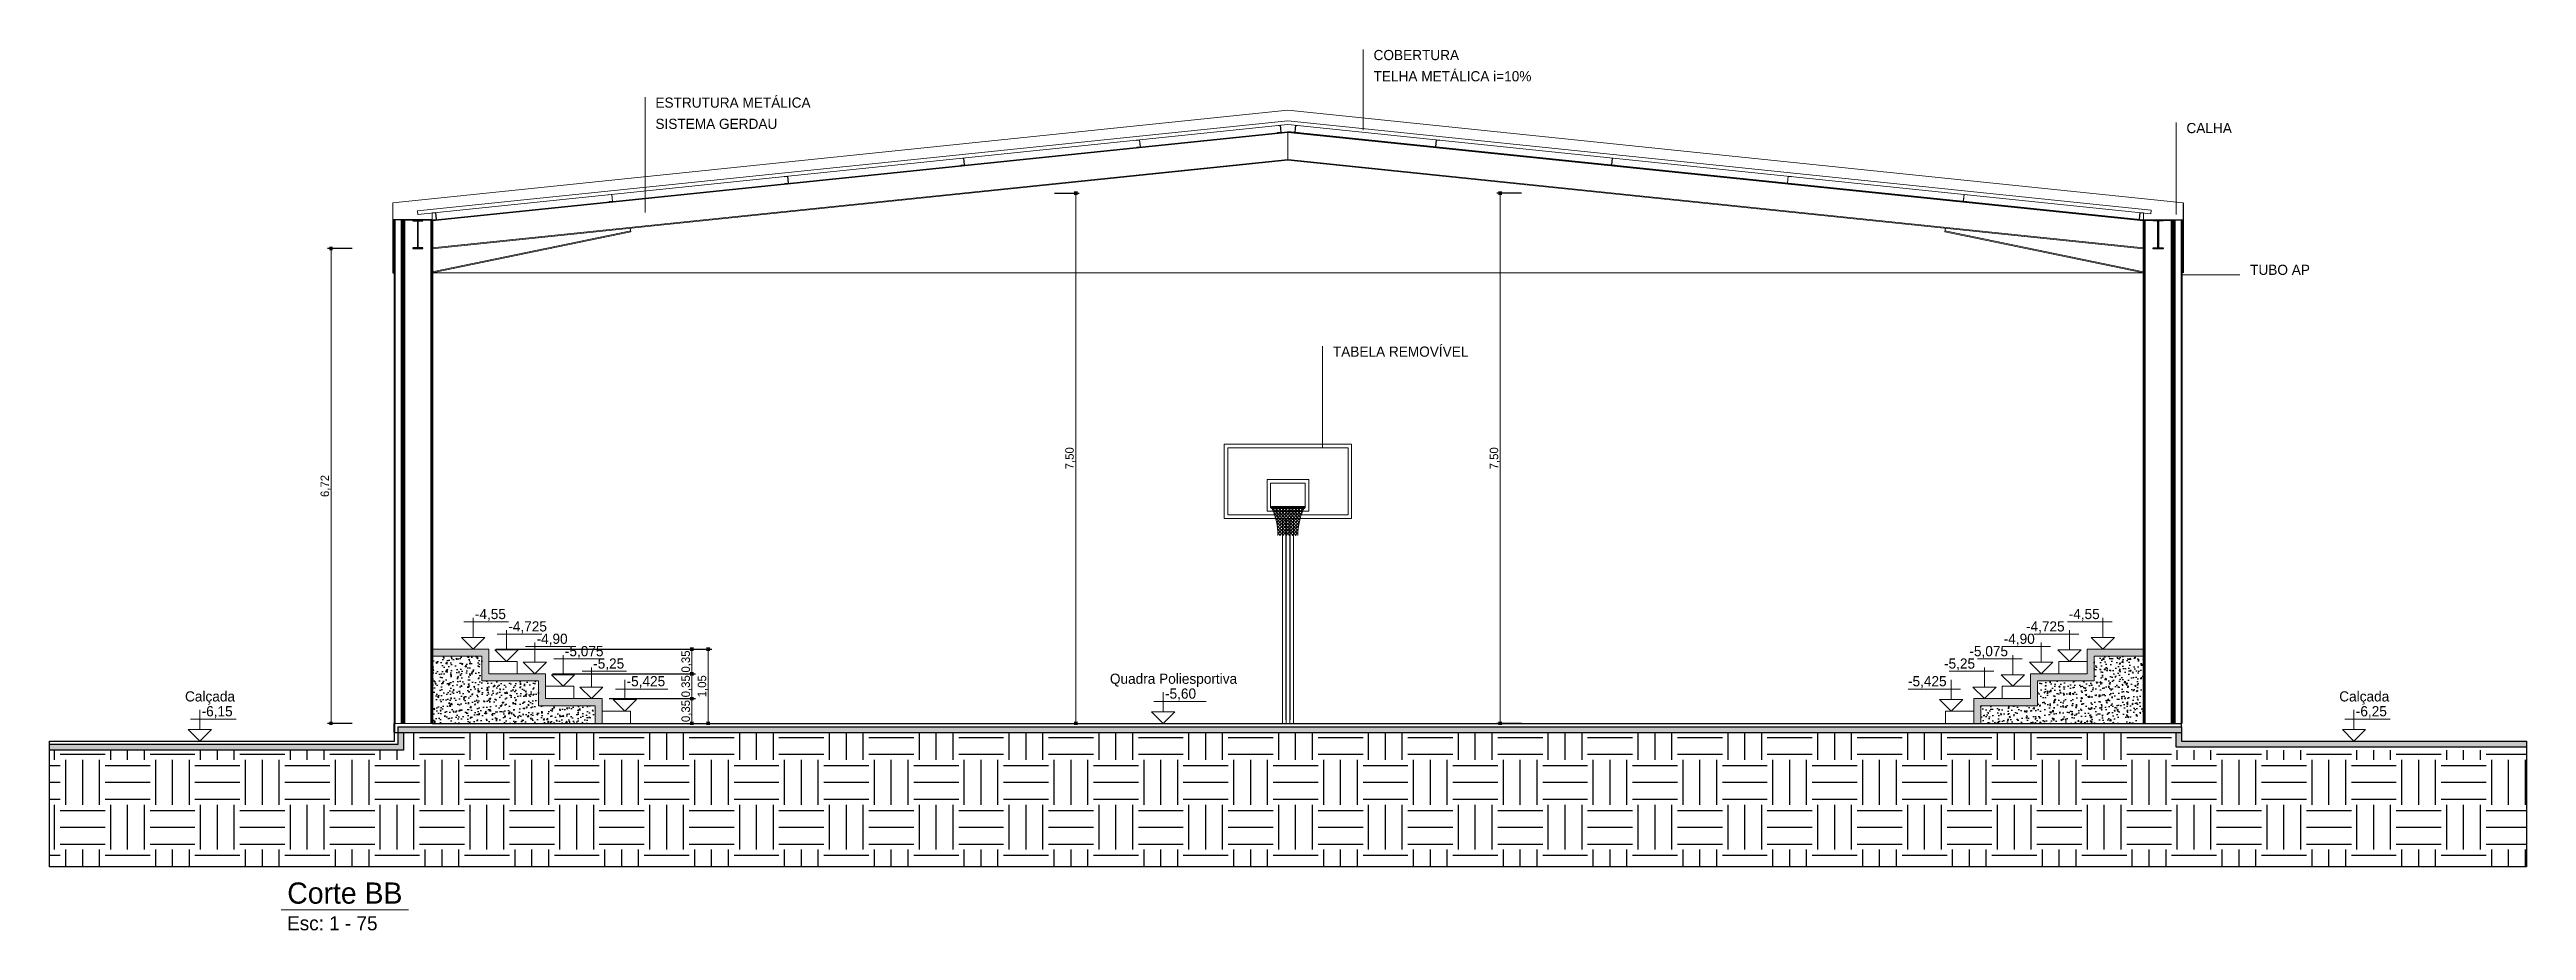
# Model space of a CAD drawing. Header units: millimetres. Extents: x 3006 to 6000, y 1661 to 3774.
# Drawn here: x 3897.48 to 3932.49, y 1799.64 to 1812.1 of the extents above; entities that cross this region are included whole.
import ezdxf

# ---------------------------------------------------------------- set-up
doc = ezdxf.new("R2010")
doc.units = ezdxf.units.MM
doc.header["$LTSCALE"] = 10
for name, color, linetype, lineweight in [('.10', 200, 'Continuous', 9), ('.10 ultra fina', 240, 'Continuous', 5), ('.15', 150, 'Continuous', 15), ('.20', 130, 'Continuous', 20), ('.25', 70, 'Continuous', 25), ('.40', 20, 'Continuous', 40), ('COTAS', 230, 'Continuous', 15), ('MARCAÇÕES', 230, 'Continuous', 15)]:
    doc.layers.add(name, color=color, linetype=linetype, lineweight=lineweight)
for name, color, linetype in [('.20 hachura', 185, 'Continuous'), ('ARQ-PIS', 11, 'Continuous'), ('ARQ-STR-CON', 7, 'Continuous'), ('ARQ-STR-MET', 3, 'Continuous'), ('ARQ-STR-MET-VIS', 153, 'Continuous'), ('Escrita', 34, 'Continuous')]:
    doc.layers.add(name, color=color, linetype=linetype)
doc.layers.add('Verde', color=7, linetype='Continuous', true_color=0x136734)
doc.styles.add('Texto Wilian', font='himalaya.ttf')
doc.dimstyles.new('Cota 1-75 Exter WMJ', dxfattribs={"dimtxt": 0.12, "dimasz": 0.05, "dimexe": 0.05, "dimexo": 0.1, "dimgap": 0.002, "dimtad": 1, "dimzin": 1, "dimtxsty": 'Texto Wilian', "dimblk": 'BOXFILLED', "dimcen": 2.5, "dimclrd": 230, "dimclre": 230, "dimclrt": 104, "dimazin": 0, "dimtfac": 1, "dimtix": 1, "dimtmove": 0, "dimatfit": 3, "dimfxl": 0.3, "dimfxlon": 1, "dimlwd": 20, "dimarcsym": 1})

msp = doc.modelspace()

# ---------------------------------------------------------------- texts
at = {"layer": 'Escrita', "style": 'Texto Wilian'}
for s, p in [('TELHA METÁLICA i=10%%%', (3916.195, 1811.649)), ('COBERTURA', (3916.195, 1811.949)), ('ESTRUTURA METÁLICA', (3906.044, 1811.276)), ('SISTEMA GERDAU', (3906.044, 1810.976)), ('CALHA', (3927.685, 1810.916)), ('TUBO AP', (3928.585, 1808.911)), ('TABELA REMOVÍVEL', (3915.62, 1807.754)), ('-4,55', (3903.492, 1804.042)), ('-4,55', (3926.02, 1804.042)), ('-4,725', (3903.964, 1803.867)), ('-4,90', (3904.364, 1803.692)), ('-4,90', (3925.102, 1803.692)), ('-4,725', (3925.417, 1803.867)), ('-5,075', (3904.764, 1803.517)), ('-5,25', (3905.164, 1803.342)), ('-5,25', (3924.258, 1803.342)), ('-5,075', (3924.617, 1803.517)), ('-5,425', (3905.636, 1803.092)), ('Quadra Poliesportiva ', (3912.468, 1803.127)), ('-5,425', (3923.749, 1803.092)), ('Calçada ', (3899.395, 1802.877)), ('-6,15', (3899.629, 1802.667)), ('-5,60', (3913.247, 1802.917)), ('Calçada ', (3929.845, 1802.877)), ('-6,25', (3930.079, 1802.667))]:
    msp.add_text(s, height=0.144, dxfattribs=at).set_placement(p)
at = {"layer": 'Escrita', "attachment_point": 1, "style": 'Texto Wilian'}
for s, insert, char_height, width in [('{\\C50;Corte BB}', (3900.84, 1800.317), 0.3, 7.44131), ('{\\C50;Esc: 1 - 75}', (3900.838, 1799.84), 0.2, 3.14298)]:
    msp.add_mtext(s, dxfattribs=dict(at, insert=insert, char_height=char_height, width=width))

# ---------------------------------------------------------------- blocks, each defined once
blk = doc.blocks.new('W410X46')
at = {"layer": 'ARQ-STR-MET'}
for p, q in [((0.0112, 0.07), (0, 0.07)), ((0, 0.07), (0, -0.07)), ((0.0112, 0.0035), (0.0112, 0.07)), ((0.3918, 0.0035), (0.0112, 0.0035)), ((0.403, 0.07), (0.3918, 0.07)), ((0.3918, 0.07), (0.3918, 0.0035)), ((0.403, -0.07), (0.403, 0.07)), ((0, -0.07), (0.0112, -0.07)), ((0.0112, -0.07), (0.0112, -0.0035)), ((0.0112, -0.0035), (0.3918, -0.0035)), ((0.3918, -0.0035), (0.3918, -0.07)), ((0.3918, -0.07), (0.403, -0.07))]:
    blk.add_line(p, q, dxfattribs=at)
blk = doc.blocks.new('_BoxFilled')
at = {"color": 0, "linetype": 'ByBlock', "lineweight": -2}
blk.add_line((-0.5, 0), (-1, 0), dxfattribs=at)
at = {"color": 0, "linetype": 'ByBlock'}
blk.add_solid([(-0.5, 0.5), (0.5, 0.5), (-0.5, -0.5), (0.5, -0.5)], dxfattribs=at)
blk = doc.blocks.new('*D503')
at = {"layer": 'COTAS', "color": 230, "lineweight": -2, "transparency": 16777216}
for p, q in [((3901.759, 1809.284), (3901.409, 1809.284)), ((3901.759, 1802.567), (3901.409, 1802.567))]:
    blk.add_line(p, q, dxfattribs=at)
at = {"layer": 'COTAS', "color": 230, "linetype": 'Continuous', "lineweight": 20, "transparency": 16777216}
blk.add_line((3901.459, 1809.234), (3901.459, 1802.617), dxfattribs=at)
at = {"layer": 'Defpoints', "color": 0, "transparency": 16777216}
for p in [(3903.744, 1809.284), (3901.459, 1802.567), (3902.004, 1802.567)]:
    blk.add_point(p, dxfattribs=at)
at = {"layer": 'COTAS', "color": 230, "lineweight": 20, "transparency": 16777216, "xscale": 0.05, "yscale": 0.05, "zscale": 0.05}
for p, rotation in [((3901.459, 1809.284), 90), ((3901.459, 1802.567), 270)]:
    blk.add_blockref('_BoxFilled', p, dxfattribs=dict(at, rotation=rotation))
at = {"layer": 'COTAS', "color": 104, "transparency": 16777216, "insert": (3901.382, 1805.925), "char_height": 0.12, "attachment_point": 5, "rotation": 90, "style": 'Texto Wilian'}
blk.add_mtext('6,72', dxfattribs=at)
blk = doc.blocks.new('*D518')
at = {"layer": 'COTAS', "color": 230, "lineweight": -2, "transparency": 16777216}
for p, q in [((3911.685, 1810.067), (3912.035, 1810.067)), ((3911.685, 1802.567), (3912.035, 1802.567))]:
    blk.add_line(p, q, dxfattribs=at)
at = {"layer": 'COTAS', "color": 230, "linetype": 'Continuous', "lineweight": 20, "transparency": 16777216}
blk.add_line((3911.985, 1802.617), (3911.985, 1810.017), dxfattribs=at)
at = {"layer": 'Defpoints', "color": 0, "transparency": 16777216}
for p in [(3910.485, 1810.067), (3911.985, 1810.067), (3910.485, 1802.567)]:
    blk.add_point(p, dxfattribs=at)
at = {"layer": 'COTAS', "color": 230, "lineweight": 20, "transparency": 16777216, "xscale": 0.05, "yscale": 0.05, "zscale": 0.05}
for p, rotation in [((3911.985, 1810.067), 90), ((3911.985, 1802.567), 270)]:
    blk.add_blockref('_BoxFilled', p, dxfattribs=dict(at, rotation=rotation))
at = {"layer": 'COTAS', "color": 104, "transparency": 16777216, "insert": (3911.908, 1806.317), "char_height": 0.12, "attachment_point": 5, "rotation": 90, "style": 'Texto Wilian'}
blk.add_mtext('7,50', dxfattribs=at)
blk = doc.blocks.new('*D504')
at = {"layer": 'COTAS', "color": 230, "lineweight": -2, "transparency": 16777216}
for p, q in [((3918.285, 1810.067), (3917.935, 1810.067)), ((3918.285, 1802.567), (3917.935, 1802.567))]:
    blk.add_line(p, q, dxfattribs=at)
at = {"layer": 'COTAS', "color": 230, "linetype": 'Continuous', "lineweight": 20, "transparency": 16777216}
blk.add_line((3917.985, 1802.617), (3917.985, 1810.017), dxfattribs=at)
at = {"layer": 'Defpoints', "color": 0, "transparency": 16777216}
for p in [(3917.985, 1810.067), (3919.485, 1810.067), (3919.485, 1802.567)]:
    blk.add_point(p, dxfattribs=at)
at = {"layer": 'COTAS', "color": 230, "lineweight": 20, "transparency": 16777216, "xscale": 0.05, "yscale": 0.05, "zscale": 0.05}
for p, rotation in [((3917.985, 1810.067), 90), ((3917.985, 1802.567), 270)]:
    blk.add_blockref('_BoxFilled', p, dxfattribs=dict(at, rotation=rotation))
at = {"layer": 'COTAS', "color": 104, "transparency": 16777216, "insert": (3917.908, 1806.317), "char_height": 0.12, "attachment_point": 5, "rotation": 90, "style": 'Texto Wilian'}
blk.add_mtext('7,50', dxfattribs=at)
blk = doc.blocks.new('*D521')
at = {"layer": 'COTAS', "color": 230, "lineweight": -2, "ltscale": 10, "transparency": 16777216}
for p, q in [((3905.39, 1802.917), (3906.61, 1802.917)), ((3905.39, 1802.567), (3906.61, 1802.567))]:
    blk.add_line(p, q, dxfattribs=at)
at = {"layer": 'COTAS', "color": 230, "lineweight": 20, "ltscale": 10, "transparency": 16777216}
blk.add_line((3906.56, 1802.617), (3906.56, 1802.867), dxfattribs=at)
at = {"layer": 'Defpoints', "color": 0, "ltscale": 10, "transparency": 16777216}
for p in [(3905.29, 1802.917), (3906.56, 1802.917), (3905.29, 1802.567)]:
    blk.add_point(p, dxfattribs=at)
at = {"layer": 'COTAS', "color": 230, "lineweight": 20, "ltscale": 10, "transparency": 16777216, "xscale": 0.05, "yscale": 0.05, "zscale": 0.05}
for p, rotation in [((3906.56, 1802.917), 90), ((3906.56, 1802.567), 270)]:
    blk.add_blockref('_BoxFilled', p, dxfattribs=dict(at, rotation=rotation))
at = {"layer": 'COTAS', "color": 104, "ltscale": 10, "transparency": 16777216, "insert": (3906.483, 1802.742), "char_height": 0.12, "attachment_point": 5, "rotation": 90, "style": 'Texto Wilian'}
blk.add_mtext('0,35', dxfattribs=at)
blk = doc.blocks.new('*D522')
at = {"layer": 'COTAS', "color": 230, "lineweight": -2, "ltscale": 10, "transparency": 16777216}
for p, q in [((3904.59, 1803.267), (3906.61, 1803.267)), ((3905.39, 1802.917), (3906.61, 1802.917))]:
    blk.add_line(p, q, dxfattribs=at)
at = {"layer": 'COTAS', "color": 230, "lineweight": 20, "ltscale": 10, "transparency": 16777216}
blk.add_line((3906.56, 1802.967), (3906.56, 1803.217), dxfattribs=at)
at = {"layer": 'Defpoints', "color": 0, "ltscale": 10, "transparency": 16777216}
for p in [(3904.49, 1803.267), (3906.56, 1803.267), (3905.29, 1802.917)]:
    blk.add_point(p, dxfattribs=at)
at = {"layer": 'COTAS', "color": 230, "lineweight": 20, "ltscale": 10, "transparency": 16777216, "xscale": 0.05, "yscale": 0.05, "zscale": 0.05}
for p, rotation in [((3906.56, 1803.267), 90), ((3906.56, 1802.917), 270)]:
    blk.add_blockref('_BoxFilled', p, dxfattribs=dict(at, rotation=rotation))
at = {"layer": 'COTAS', "color": 104, "ltscale": 10, "transparency": 16777216, "insert": (3906.483, 1803.092), "char_height": 0.12, "attachment_point": 5, "rotation": 90, "style": 'Texto Wilian'}
blk.add_mtext('0,35', dxfattribs=at)
blk = doc.blocks.new('*D523')
at = {"layer": 'COTAS', "color": 230, "lineweight": -2, "ltscale": 10, "transparency": 16777216}
for p, q in [((3903.79, 1803.617), (3906.61, 1803.617)), ((3904.59, 1803.267), (3906.61, 1803.267))]:
    blk.add_line(p, q, dxfattribs=at)
at = {"layer": 'COTAS', "color": 230, "lineweight": 20, "ltscale": 10, "transparency": 16777216}
blk.add_line((3906.56, 1803.317), (3906.56, 1803.567), dxfattribs=at)
at = {"layer": 'Defpoints', "color": 0, "ltscale": 10, "transparency": 16777216}
for p in [(3903.69, 1803.617), (3906.56, 1803.617), (3904.49, 1803.267)]:
    blk.add_point(p, dxfattribs=at)
at = {"layer": 'COTAS', "color": 230, "lineweight": 20, "ltscale": 10, "transparency": 16777216, "xscale": 0.05, "yscale": 0.05, "zscale": 0.05}
for p, rotation in [((3906.56, 1803.617), 90), ((3906.56, 1803.267), 270)]:
    blk.add_blockref('_BoxFilled', p, dxfattribs=dict(at, rotation=rotation))
at = {"layer": 'COTAS', "color": 104, "ltscale": 10, "transparency": 16777216, "insert": (3906.483, 1803.442), "char_height": 0.12, "attachment_point": 5, "rotation": 90, "style": 'Texto Wilian'}
blk.add_mtext('0,35', dxfattribs=at)
blk = doc.blocks.new('*D524')
at = {"layer": 'COTAS', "color": 230, "lineweight": -2, "ltscale": 10, "transparency": 16777216}
for p, q in [((3903.79, 1803.617), (3906.84, 1803.617)), ((3903.79, 1802.567), (3906.84, 1802.567))]:
    blk.add_line(p, q, dxfattribs=at)
at = {"layer": 'COTAS', "color": 230, "lineweight": 20, "ltscale": 10, "transparency": 16777216}
blk.add_line((3906.79, 1803.567), (3906.79, 1802.617), dxfattribs=at)
at = {"layer": 'Defpoints', "color": 0, "ltscale": 10, "transparency": 16777216}
for p in [(3903.69, 1803.617), (3903.69, 1802.567), (3906.79, 1802.567)]:
    blk.add_point(p, dxfattribs=at)
at = {"layer": 'COTAS', "color": 230, "lineweight": 20, "ltscale": 10, "transparency": 16777216, "xscale": 0.05, "yscale": 0.05, "zscale": 0.05}
for p, rotation in [((3906.79, 1803.617), 90), ((3906.79, 1802.567), 270)]:
    blk.add_blockref('_BoxFilled', p, dxfattribs=dict(at, rotation=rotation))
at = {"layer": 'COTAS', "color": 104, "ltscale": 10, "transparency": 16777216, "insert": (3906.713, 1803.092), "char_height": 0.12, "attachment_point": 5, "rotation": 90, "style": 'Texto Wilian'}
blk.add_mtext('1,05', dxfattribs=at)

# ---------------------------------------------------------------- dimensions: what is measured, and where the dimension line sits
at = {"layer": 'COTAS'}
for base, p1, p2, picture, middle in [((3911.985, 1810.067), (3910.485, 1802.567), (3910.485, 1810.067), '*D518', (3911.908, 1806.317)), ((3917.985, 1810.067), (3919.485, 1802.567), (3919.485, 1810.067), '*D504', (3917.908, 1806.317)), ((3901.459, 1802.567), (3903.744, 1809.284), (3902.004, 1802.567), '*D503', (3901.382, 1805.925))]:
    dim = msp.add_linear_dim(base=base, p1=p1, p2=p2, angle=90, dimstyle='Cota 1-75 Exter WMJ', override={"dimtmove": 1}, dxfattribs=at)
    dim.commit()
    dim.dimension.update_dxf_attribs({"geometry": picture, "text_midpoint": middle})
at = {"layer": 'COTAS', "ltscale": 10}
for base, p1, p2, override, picture, middle in [((3906.56, 1803.617), (3904.49, 1803.267), (3903.69, 1803.617), {"dimtmove": 1, "dimfxl": 5}, '*D523', (3906.483, 1803.442)), ((3906.79, 1802.567), (3903.69, 1803.617), (3903.69, 1802.567), {"dimfxl": 5}, '*D524', (3906.713, 1803.092)), ((3906.56, 1803.267), (3905.29, 1802.917), (3904.49, 1803.267), {"dimtmove": 1, "dimfxl": 5}, '*D522', (3906.483, 1803.092)), ((3906.56, 1802.917), (3905.29, 1802.567), (3905.29, 1802.917), {"dimfxl": 5}, '*D521', (3906.483, 1802.742))]:
    dim = msp.add_linear_dim(base=base, p1=p1, p2=p2, angle=90, dimstyle='Cota 1-75 Exter WMJ', override=override, dxfattribs=at)
    dim.commit()
    dim.dimension.update_dxf_attribs({"geometry": picture, "text_midpoint": middle})

# ---------------------------------------------------------------- hatches: boundary and pattern name
at = {"layer": '.10 ultra fina', "lineweight": 5}
h = msp.add_hatch(dxfattribs=at)
h.set_pattern_fill('ANSI37', color=240, scale=0.01, style=0)
h.set_pattern_definition([(135, (4016.66142, 1733.571743), (0.02245064, 0.02245064), []), (45, (4016.66142, 1733.571743), (0.02245064, -0.02245064), [])])
h.paths.add_polyline_path([(3914.76, 1805.608), (3914.985, 1805.608), (3914.985, 1805.227), (3914.845, 1805.227, 0.110074)])
h.paths.add_polyline_path([(3914.985, 1805.608), (3915.21, 1805.608, 0.110074), (3915.125, 1805.227), (3914.985, 1805.227)])
at = {"layer": '.20 hachura'}
h = msp.add_hatch(color=185, dxfattribs=at)
h.dxf.hatch_style = 1
h.paths.add_polyline_path([(3903.69, 1803.617), (3902.89, 1803.617), (3902.89, 1803.517), (3903.59, 1803.517), (3903.59, 1803.167), (3904.39, 1803.167), (3904.39, 1802.817), (3905.19, 1802.817), (3905.19, 1802.567), (3905.29, 1802.567), (3905.29, 1802.917), (3904.49, 1802.917), (3904.49, 1803.267), (3903.69, 1803.267)])
h = msp.add_hatch(dxfattribs=at)
h.set_pattern_fill('AR-CONC', color=185, scale=0.001)
h.paths.add_polyline_path([(3904.39, 1803.167), (3903.59, 1803.167), (3903.59, 1803.517), (3902.89, 1803.517), (3902.89, 1802.567), (3905.19, 1802.567), (3905.19, 1802.817), (3904.39, 1802.817)])
h = msp.add_hatch(color=185, dxfattribs=at)
h.dxf.hatch_style = 1
h.paths.add_polyline_path([(3926.28, 1803.617), (3927.08, 1803.617), (3927.08, 1803.517), (3926.38, 1803.517), (3926.38, 1803.167), (3925.58, 1803.167), (3925.58, 1802.817), (3924.78, 1802.817), (3924.78, 1802.567), (3924.68, 1802.567), (3924.68, 1802.917), (3925.48, 1802.917), (3925.48, 1803.267), (3926.28, 1803.267)])
h = msp.add_hatch(dxfattribs=at)
h.set_pattern_fill('AR-CONC', color=185, scale=0.001)
h.paths.add_polyline_path([(3925.58, 1803.167), (3926.38, 1803.167), (3926.38, 1803.517), (3927.08, 1803.517), (3927.08, 1802.567), (3924.78, 1802.567), (3924.78, 1802.817), (3925.58, 1802.817)])
at = {"layer": '.20 hachura', "true_color": 0xc2a3a3}
h = msp.add_hatch(dxfattribs=at)
h.set_pattern_fill('EARTH', color=253, scale=0.1)
h.paths.add_polyline_path([(3927.535, 1802.187), (3927.535, 1802.437), (3902.485, 1802.437), (3902.485, 1802.187), (3897.48, 1802.187), (3897.48, 1800.537), (3932.49, 1800.537), (3932.49, 1802.187)])
at = {"layer": 'Verde', "lineweight": 9}
msp.add_hatch(color=106, dxfattribs=at).paths.add_polyline_path([(3927.535, 1802.437), (3927.536, 1802.237), (3932.491, 1802.237), (3932.491, 1802.317), (3927.616, 1802.317), (3927.615, 1802.517), (3902.405, 1802.517), (3902.405, 1802.267), (3897.48, 1802.267), (3897.48, 1802.187), (3902.485, 1802.187), (3902.485, 1802.437)])

# ---------------------------------------------------------------- linework, layer by layer
at = {"layer": '.10', "color": 200, "lineweight": 9}
for p, q in [((3914.906, 1802.567), (3914.906, 1805.467)), ((3914.956, 1802.617), (3914.956, 1805.467)), ((3914.96, 1802.567), (3914.96, 1805.467)), ((3915.01, 1802.567), (3915.01, 1805.467)), ((3915.014, 1802.617), (3915.014, 1805.467)), ((3915.064, 1802.567), (3915.064, 1805.467))]:
    msp.add_line(p, q, dxfattribs=at)
at = {"layer": '.10'}
for p, q in [((3903.69, 1803.617), (3902.89, 1803.617)), ((3903.59, 1803.517), (3902.89, 1803.517)), ((3903.59, 1803.517), (3903.59, 1803.167)), ((3903.69, 1803.617), (3903.69, 1803.267)), ((3904.09, 1803.442), (3903.69, 1803.442)), ((3904.09, 1803.442), (3904.09, 1803.267)), ((3925.88, 1803.442), (3925.88, 1803.267)), ((3925.88, 1803.442), (3926.28, 1803.442)), ((3926.28, 1803.617), (3926.28, 1803.267)), ((3926.28, 1803.617), (3927.08, 1803.617)), ((3926.38, 1803.517), (3926.38, 1803.167)), ((3926.38, 1803.517), (3927.08, 1803.517)), ((3904.39, 1803.167), (3903.59, 1803.167)), ((3904.49, 1803.267), (3903.69, 1803.267)), ((3904.39, 1803.167), (3904.39, 1802.817)), ((3904.49, 1803.267), (3904.49, 1802.917)), ((3904.89, 1803.092), (3904.49, 1803.092)), ((3904.89, 1803.092), (3904.89, 1802.917)), ((3925.08, 1803.092), (3925.08, 1802.917)), ((3925.08, 1803.092), (3925.48, 1803.092)), ((3925.48, 1803.267), (3925.48, 1802.917)), ((3925.48, 1803.267), (3926.28, 1803.267)), ((3925.58, 1803.167), (3925.58, 1802.817)), ((3925.58, 1803.167), (3926.38, 1803.167)), ((3905.19, 1802.817), (3904.39, 1802.817)), ((3905.29, 1802.917), (3904.49, 1802.917)), ((3905.19, 1802.817), (3905.19, 1802.567)), ((3905.29, 1802.917), (3905.29, 1802.567)), ((3905.69, 1802.742), (3905.29, 1802.742)), ((3905.69, 1802.742), (3905.69, 1802.567)), ((3924.28, 1802.742), (3924.28, 1802.567)), ((3924.28, 1802.742), (3924.68, 1802.742)), ((3924.68, 1802.917), (3924.68, 1802.567)), ((3924.68, 1802.917), (3925.48, 1802.917)), ((3924.78, 1802.817), (3924.78, 1802.567)), ((3924.78, 1802.817), (3925.58, 1802.817))]:
    msp.add_line(p, q, dxfattribs=at)
at = {"layer": '.10', "color": 200, "lineweight": 9}
for points in [[(3914.085, 1806.517), (3915.885, 1806.517), (3915.885, 1805.467), (3914.085, 1805.467)], [(3914.135, 1806.467), (3915.835, 1806.467), (3915.835, 1805.517), (3914.135, 1805.517)], [(3914.69, 1806.017), (3915.28, 1806.017), (3915.28, 1805.567), (3914.69, 1805.567)], [(3914.74, 1805.967), (3915.23, 1805.967), (3915.23, 1805.617), (3914.74, 1805.617)]]:
    msp.add_lwpolyline(points, close=True, dxfattribs=at)
at = {"layer": '.10 ultra fina', "color": 240, "lineweight": 5}
for p, q in [((3914.755, 1805.637), (3915.215, 1805.637)), ((3914.755, 1805.628), (3915.215, 1805.628)), ((3914.755, 1805.618), (3915.215, 1805.618)), ((3914.755, 1805.608), (3915.215, 1805.608)), ((3914.96, 1805.292), (3915.01, 1805.292))]:
    msp.add_line(p, q, dxfattribs=at)
at = {"layer": '.10 ultra fina', "color": 240, "lineweight": 5, "const_width": 0.002}
for points in [[(3914.756, 1805.618), (3914.756, 1805.628)], [(3914.812, 1805.618), (3914.812, 1805.628)], [(3914.87, 1805.618), (3914.87, 1805.628)], [(3914.927, 1805.618), (3914.927, 1805.628)], [(3914.985, 1805.618), (3914.985, 1805.628)], [(3915.042, 1805.618), (3915.042, 1805.628)], [(3915.1, 1805.618), (3915.1, 1805.628)], [(3915.157, 1805.618), (3915.157, 1805.628)], [(3915.214, 1805.618), (3915.214, 1805.628)]]:
    msp.add_lwpolyline(points, dxfattribs=at)
at = {"layer": '.10 ultra fina', "color": 240, "lineweight": 5}
for centre, radius, start, end in [((3914.755, 1805.632), 0.00476, 90, 270), ((3914.755, 1805.613), 0.00476, 90, 270), ((3913.946, 1805.227), 0.898, 0, 25.126), ((3916.023, 1805.227), 0.898, 154.874, 180), ((3915.215, 1805.632), 0.00476, 270, 90), ((3915.215, 1805.613), 0.00476, 270, 90)]:
    msp.add_arc(centre, radius, start, end, dxfattribs=at)
at = {"layer": '.15', "color": 150, "lineweight": 15}
for p, q in [((3902.33, 1809.931), (3914.985, 1811.239)), ((3927.64, 1809.931), (3914.985, 1811.239)), ((3902.68, 1809.816), (3914.985, 1811.088)), ((3902.685, 1809.766), (3914.985, 1811.038)), ((3927.185, 1809.827), (3914.985, 1811.088)), ((3927.18, 1809.777), (3914.985, 1811.038)), ((3902.33, 1809.689), (3902.33, 1809.931)), ((3902.33, 1809.931), (3902.33, 1809.689)), ((3902.685, 1809.766), (3902.68, 1809.816)), ((3902.89, 1809.788), (3902.89, 1809.689)), ((3927.08, 1809.788), (3927.08, 1809.689)), ((3927.18, 1809.777), (3927.185, 1809.827)), ((3905.698, 1809.522), (3905.688, 1809.571)), ((3924.271, 1809.522), (3924.281, 1809.571))]:
    msp.add_line(p, q, dxfattribs=at)
for points in [[(3912.849, 1810.716), (3912.849, 1810.719), (3912.895, 1810.724), (3912.886, 1810.818), (3912.839, 1810.813), (3912.839, 1810.816), (3912.888, 1810.821), (3912.899, 1810.721)], [(3914.838, 1810.922), (3914.838, 1810.925), (3914.885, 1810.93), (3914.875, 1811.023), (3914.828, 1811.018), (3914.828, 1811.021), (3914.878, 1811.027), (3914.888, 1810.927)], [(3915.131, 1810.922), (3915.131, 1810.925), (3915.085, 1810.93), (3915.094, 1811.023), (3915.141, 1811.018), (3915.141, 1811.021), (3915.092, 1811.027), (3915.081, 1810.927)], [(3917.12, 1810.716), (3917.121, 1810.719), (3917.074, 1810.724), (3917.084, 1810.818), (3917.13, 1810.813), (3917.131, 1810.816), (3917.081, 1810.821), (3917.071, 1810.721)], [(3910.362, 1810.459), (3910.362, 1810.462), (3910.409, 1810.467), (3910.399, 1810.561), (3910.352, 1810.556), (3910.352, 1810.559), (3910.402, 1810.564), (3910.412, 1810.464)], [(3919.607, 1810.459), (3919.608, 1810.462), (3919.561, 1810.467), (3919.57, 1810.561), (3919.617, 1810.556), (3919.617, 1810.559), (3919.568, 1810.564), (3919.557, 1810.464)], [(3907.876, 1810.202), (3907.875, 1810.205), (3907.922, 1810.21), (3907.912, 1810.304), (3907.866, 1810.299), (3907.865, 1810.302), (3907.915, 1810.307), (3907.925, 1810.207)], [(3922.094, 1810.202), (3922.094, 1810.205), (3922.048, 1810.21), (3922.057, 1810.304), (3922.104, 1810.299), (3922.104, 1810.302), (3922.054, 1810.307), (3922.044, 1810.207)], [(3902.9, 1809.688), (3902.9, 1809.691), (3902.946, 1809.696), (3902.937, 1809.789), (3902.89, 1809.785), (3902.89, 1809.788), (3902.939, 1809.793), (3902.95, 1809.693)], [(3905.389, 1809.945), (3905.388, 1809.948), (3905.435, 1809.953), (3905.426, 1810.047), (3905.379, 1810.042), (3905.378, 1810.045), (3905.428, 1810.05), (3905.439, 1809.95)], [(3924.581, 1809.945), (3924.581, 1809.948), (3924.534, 1809.953), (3924.544, 1810.047), (3924.591, 1810.042), (3924.591, 1810.045), (3924.541, 1810.05), (3924.531, 1809.95)], [(3927.067, 1809.688), (3927.068, 1809.691), (3927.021, 1809.696), (3927.031, 1809.79), (3927.077, 1809.785), (3927.078, 1809.788), (3927.028, 1809.793), (3927.018, 1809.693)]]:
    msp.add_lwpolyline(points, close=True, dxfattribs=at)
at = {"layer": '.20', "color": 130, "lineweight": 20}
for p, q in [((3902.89, 1809.687), (3914.985, 1810.937)), ((3902.89, 1809.676), (3914.985, 1810.926)), ((3914.985, 1810.937), (3914.985, 1810.532)), ((3927.08, 1809.676), (3914.985, 1810.926)), ((3902.89, 1809.293), (3914.984, 1810.543)), ((3902.89, 1809.282), (3914.985, 1810.532)), ((3927.08, 1809.282), (3914.985, 1810.532)), ((3927.08, 1809.293), (3914.986, 1810.543)), ((3902.89, 1808.954), (3905.696, 1809.533)), ((3902.89, 1808.942), (3905.698, 1809.522)), ((3927.08, 1808.942), (3924.271, 1809.522)), ((3927.08, 1808.954), (3924.273, 1809.533)), ((3927.08, 1808.942), (3902.89, 1808.942))]:
    msp.add_line(p, q, dxfattribs=at)
at = {"layer": '.20 hachura', "color": 253, "true_color": 0xc2a3a3}
for p, q in [((3902.405, 1802.517), (3902.405, 1802.267)), ((3902.485, 1802.437), (3927.535, 1802.437)), ((3902.485, 1802.437), (3902.485, 1802.187)), ((3927.535, 1802.437), (3927.536, 1802.237)), ((3927.615, 1802.517), (3927.615, 1802.567)), ((3927.615, 1802.517), (3927.616, 1802.317)), ((3902.405, 1802.267), (3897.48, 1802.267)), ((3902.485, 1802.187), (3897.48, 1802.187)), ((3927.536, 1802.237), (3932.491, 1802.237)), ((3927.616, 1802.317), (3932.491, 1802.317))]:
    msp.add_line(p, q, dxfattribs=at)
msp.add_lwpolyline([(3932.491, 1802.317), (3932.49, 1800.537), (3897.48, 1800.537), (3897.48, 1802.317), (3902.355, 1802.317), (3902.355, 1802.437), (3927.615, 1802.437)], dxfattribs=at)
at = {"layer": '.25', "color": 70, "lineweight": 25}
for p, q in [((3927.64, 1809.931), (3927.64, 1809.689)), ((3902.89, 1809.689), (3902.33, 1809.689)), ((3902.33, 1809.689), (3902.33, 1808.942)), ((3902.89, 1809.687), (3902.48, 1809.687)), ((3927.08, 1809.689), (3927.64, 1809.689)), ((3927.08, 1809.687), (3927.49, 1809.687)), ((3927.64, 1809.689), (3927.64, 1808.942)), ((3902.33, 1808.942), (3902.355, 1808.942))]:
    msp.add_line(p, q, dxfattribs=at)
at = {"layer": '.40', "color": 20, "lineweight": 40}
for p, q in [((3902.355, 1809.689), (3902.355, 1802.567)), ((3902.455, 1809.689), (3902.455, 1802.567)), ((3902.48, 1809.687), (3902.48, 1802.567)), ((3902.494, 1809.687), (3902.494, 1802.567)), ((3902.875, 1809.687), (3902.875, 1802.567)), ((3902.89, 1809.687), (3902.89, 1802.567)), ((3927.08, 1809.687), (3927.08, 1802.567)), ((3927.094, 1809.687), (3927.094, 1802.567)), ((3927.475, 1809.687), (3927.475, 1802.567)), ((3927.49, 1809.687), (3927.49, 1802.567)), ((3927.515, 1809.689), (3927.515, 1802.567)), ((3927.615, 1809.689), (3927.615, 1802.567)), ((3902.355, 1802.437), (3902.355, 1802.567))]:
    msp.add_line(p, q, dxfattribs=at)
at = {"layer": 'ARQ-PIS'}
msp.add_line((3902.89, 1802.567), (3927.615, 1802.567), dxfattribs=at)
at = {"layer": 'ARQ-STR-CON'}
msp.add_line((3902.405, 1802.517), (3927.615, 1802.517), dxfattribs=at)
at = {"layer": 'ARQ-STR-MET-VIS'}
msp.add_line((3927.08, 1809.687), (3914.985, 1810.937), dxfattribs=at)
at = {"layer": 'MARCAÇÕES'}
for p, q in [((3903.335, 1804.004), (3903.966, 1804.004)), ((3903.466, 1803.781), (3903.466, 1804.059)), ((3903.807, 1803.829), (3904.437, 1803.829)), ((3903.938, 1803.606), (3903.938, 1803.884)), ((3926.163, 1803.829), (3925.532, 1803.829)), ((3926.635, 1804.004), (3926.004, 1804.004)), ((3926.031, 1803.606), (3926.031, 1803.884)), ((3926.503, 1803.781), (3926.503, 1804.059)), ((3904.207, 1803.654), (3904.837, 1803.654)), ((3904.338, 1803.431), (3904.338, 1803.709)), ((3904.607, 1803.479), (3905.237, 1803.479)), ((3904.738, 1803.256), (3904.738, 1803.534)), ((3925.363, 1803.479), (3924.732, 1803.479)), ((3925.763, 1803.654), (3925.132, 1803.654)), ((3925.231, 1803.256), (3925.231, 1803.534)), ((3925.631, 1803.431), (3925.631, 1803.709)), ((3905.007, 1803.304), (3905.637, 1803.304)), ((3905.138, 1803.081), (3905.138, 1803.359)), ((3905.611, 1802.906), (3905.611, 1803.184)), ((3924.963, 1803.304), (3924.332, 1803.304)), ((3924.358, 1802.906), (3924.358, 1803.184)), ((3924.831, 1803.081), (3924.831, 1803.359)), ((3899.603, 1802.481), (3899.603, 1802.759)), ((3905.48, 1803.053), (3906.219, 1803.053)), ((3913.09, 1802.878), (3913.83, 1802.878)), ((3913.222, 1802.731), (3913.222, 1803.009)), ((3924.49, 1803.053), (3923.75, 1803.053)), ((3930.053, 1802.481), (3930.053, 1802.759)), ((3899.472, 1802.628), (3900.116, 1802.628)), ((3929.922, 1802.628), (3930.566, 1802.628))]:
    msp.add_line(p, q, dxfattribs=at)
for points in [[(3903.466, 1803.617), (3903.631, 1803.781), (3903.302, 1803.781)], [(3926.503, 1803.617), (3926.339, 1803.781), (3926.667, 1803.781)], [(3903.938, 1803.442), (3904.102, 1803.606), (3903.774, 1803.606)], [(3904.338, 1803.267), (3904.502, 1803.431), (3904.174, 1803.431)], [(3925.631, 1803.267), (3925.467, 1803.431), (3925.796, 1803.431)], [(3926.031, 1803.442), (3925.867, 1803.606), (3926.196, 1803.606)], [(3904.738, 1803.092), (3904.902, 1803.256), (3904.574, 1803.256)], [(3905.138, 1802.917), (3905.302, 1803.081), (3904.974, 1803.081)], [(3924.831, 1802.917), (3924.667, 1803.081), (3924.996, 1803.081)], [(3925.231, 1803.092), (3925.067, 1803.256), (3925.396, 1803.256)], [(3905.611, 1802.742), (3905.775, 1802.906), (3905.447, 1802.906)], [(3913.222, 1802.567), (3913.386, 1802.731), (3913.058, 1802.731)], [(3924.358, 1802.742), (3924.194, 1802.906), (3924.523, 1802.906)], [(3899.603, 1802.317), (3899.768, 1802.481), (3899.439, 1802.481)], [(3930.053, 1802.317), (3930.218, 1802.481), (3929.889, 1802.481)]]:
    msp.add_lwpolyline(points, close=True, dxfattribs=at)
at = {"layer": 'Verde', "color": 106, "lineweight": 9}
for p, q in [((3902.355, 1802.567), (3902.89, 1802.567)), ((3900.752, 1799.932), (3902.556, 1799.932))]:
    msp.add_line(p, q, dxfattribs=at)

# ---------------------------------------------------------------- block references
at = {"layer": '.25', "color": 70, "lineweight": 25, "rotation": 90}
msp.add_blockref('W410X46', (3902.685, 1809.284), dxfattribs=at)
at = {"layer": '.25', "color": 70, "lineweight": 25, "xscale": -1, "rotation": 270}
msp.add_blockref('W410X46', (3927.285, 1809.282), dxfattribs=at)

msp.set_redraw_order([(e.dxf.handle, doc.entitydb.next_handle()) for e in msp.query("TEXT MTEXT ATTDEF DIMENSION ARC_DIMENSION")])  # texts and dimensions are drawn at this point

# ---------------------------------------------------------------- leaders
at = {"layer": 'MARCAÇÕES'}
for points in [[(3916.048, 1810.957), (3916.048, 1812.099)], [(3905.898, 1809.793), (3905.898, 1811.426)], [(3927.539, 1809.766), (3927.539, 1811.066)], [(3927.615, 1808.911), (3928.439, 1808.911)], [(3915.474, 1806.467), (3915.474, 1807.904)]]:
    msp.add_leader(points, dimstyle='Cota 1-75 Exter WMJ', override={"dimtmove": 1}, dxfattribs=at)

doc.saveas('drawing.dxf')
